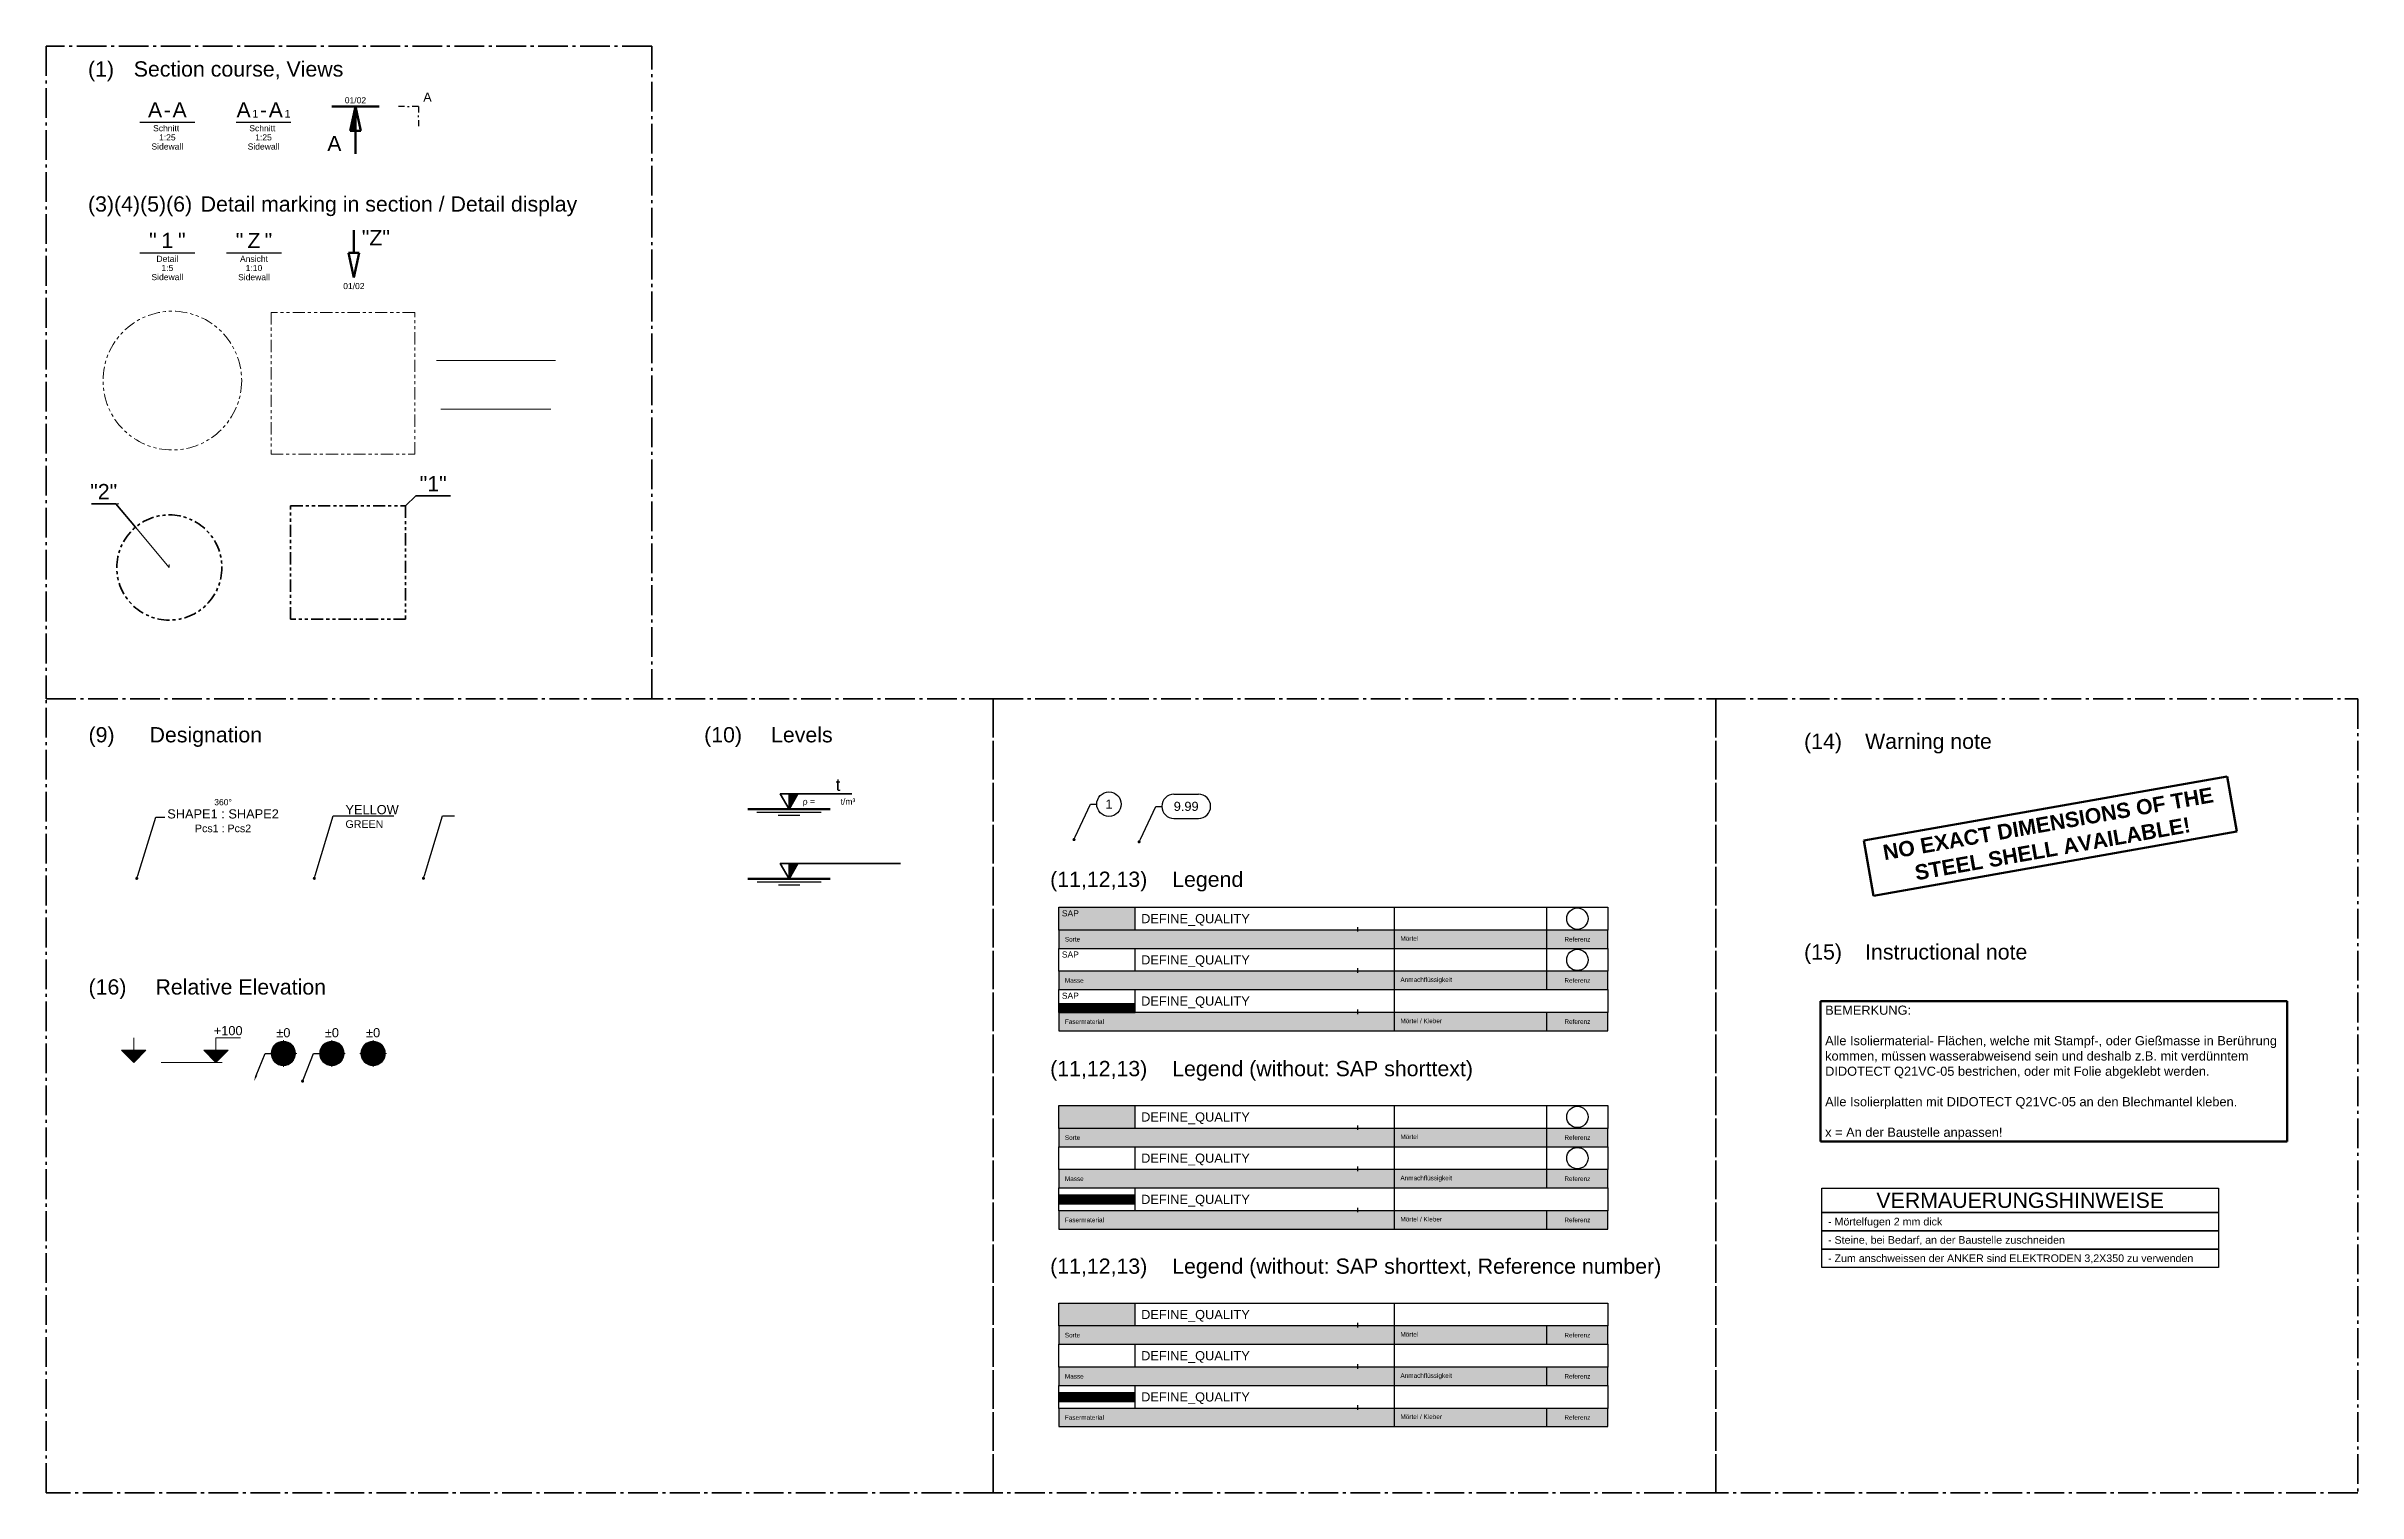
# Paper-space layout 'TEMPLATE' of a CAD drawing. Header units: millimetres. Extents: x 10 to 768, y 361 to 835.
import ezdxf
from ezdxf import colors
from ezdxf.entities.mleader import LeaderData, LeaderLine
from ezdxf.enums import TextEntityAlignment as Align
from ezdxf.math import Vec2, Vec3

# ---------------------------------------------------------------- set-up
doc = ezdxf.new("R2010")
doc.units = ezdxf.units.MM
for name, pattern in [('ACDINTGB', [9, 4, -1, 1, -1, 1, -1]), ('AM_DIN_G_W050', [13.75, 9.75, -1.5, 1, -1.5]), ('Amconstr', [9999, 9999, 0]), ('HIDDEN', [9.525, 6.35, -3.175])]:
    doc.linetypes.add(name, pattern=pattern)
for name, color, linetype, lineweight in [('AM_CL', 1, 'Amconstr', 25), ('CDT_025', 3, 'Continuous', 25), ('CDT_035', 2, 'Continuous', 35), ('CDT_050', 1, 'Continuous', 50), ('CDT_070', 7, 'Continuous', 50), ('CDT_ANNOTATION', 4, 'Continuous', 18), ('CDT_DETAIL_01', 4, 'ACDINTGB', 18), ('CDT_DETAIL_02', 4, 'Amzigzag', 18), ('CDT_DETAIL_03', 2, 'ACDINTGB', 35), ('CDT_LEVEL', 4, 'Continuous', 18), ('CDT_RED_120', 1, 'Continuous', 120), ('CDT_REFERENCE', 3, 'Continuous', 25), ('CDT_WHITE_TEXT', 7, 'Continuous', 70), ('Kontur_025', 3, 'Continuous', 25), ('Mitte_035', 2, 'AM_DIN_G_W050', 35)]:
    doc.layers.add(name, color=color, linetype=linetype, lineweight=lineweight)
for name, color, linetype in [('CDL_LANGUAGE_DE', 3, 'Continuous'), ('CDL_TITLE_BLOCK', 7, 'Continuous'), ('CDL_TITLE_BLOCK_CYAN', 4, 'Continuous'), ('CDL_TITLE_BLOCK_GREEN', 3, 'Continuous'), ('CDL_TITLE_BLOCK_GREY_253', 253, 'Continuous'), ('CDL_TITLE_BLOCK_RED', 1, 'Continuous'), ('CDL_TITLE_BLOCK_YELLOW', 2, 'Continuous')]:
    doc.layers.add(name, color=color, linetype=linetype)
for name, color, linetype, lineweight, true_color in [('CDT_HATCH_BLACK', 7, 'Continuous', 15, 0x000000), ('CDT_HATCH_WHITE', 7, 'Continuous', 15, 0xffffff), ('DEFINE_QUALITY', 7, 'Continuous', 18, 0x31dd76)]:
    doc.layers.add(name, color=color, linetype=linetype, lineweight=lineweight, true_color=true_color)
doc.layers.add('CDT_INVISIBLE', color=5, linetype='Continuous', lineweight=5, plot=False)
doc.styles.add('RHI-CD2012', font='arial.ttf', dxfattribs={"height": 3})
doc.styles.add('RHI_HEADER2017-H1_5', font='arial.ttf', dxfattribs={"height": 1.5})
doc.styles.add('RHI_HEADER2017-H2', font='arial.ttf', dxfattribs={"height": 2})
doc.styles.add('RHI_HEADER2017-H2_5', font='arial.ttf', dxfattribs={"height": 2.5})
doc.styles.add('RHI_HEADER2017-H3', font='arial.ttf', dxfattribs={"height": 3})
doc.styles.add('RHI_HEADER2017-H3_5', font='arial.ttf', dxfattribs={"height": 3.5})
doc.styles.add('RHI_HEADER2017-H4', font='arial.ttf', dxfattribs={"height": 4})
doc.styles.add('RHI_HEADER2017-H5', font='arial.ttf', dxfattribs={"height": 5})
doc.styles.get("Standard").update_dxf_attribs({"font": 'arial.ttf'})
doc.linetypes.add('Amzigzag', pattern='A,0.0001,[135,ltypeshp.shx,S=0.04,R=0,X=0,Y=0],-11', length=11.0001)

psp = doc.layouts.new('TEMPLATE')

# ---------------------------------------------------------------- texts
at = {"layer": 'CDT_DETAIL_03', "linetype": 'Continuous', "style": 'RHI_HEADER2017-H5'}
psp.add_text('"1"', height=5, dxfattribs=at).set_placement((137.17, 687.41), align=Align.BOTTOM_CENTER)
at = {"layer": 'CDT_RED_120', "color": 1, "true_color": 0xff0000, "insert": (667.3, 575.87), "char_height": 5, "width": 115.9786, "attachment_point": 5, "rotation": 10, "style": 'RHI-CD2012', "bg_fill": 16, "box_fill_scale": 1.5, "bg_fill_color": 256, "bg_fill_transparency": 0}
psp.add_mtext('{\\fArial|b1|i0|c0|p34;\\C256;\\c255;NO EXACT DIMENSIONS OF THE STEEL SHELL AVAILABLE!  }', dxfattribs=at)
at = {"layer": 'CDT_WHITE_TEXT', "insert": (593.47, 520.37), "char_height": 3, "attachment_point": 1, "style": 'RHI_HEADER2017-H2_5', "bg_fill": 16, "box_fill_scale": 1.5, "bg_fill_color": 256, "bg_fill_transparency": 0}
psp.add_mtext_dynamic_manual_height_columns('BEMERKUNG:\\P\\PAlle Isoliermaterial- Flächen, welche mit Stampf-, oder Gießmasse in Berührung kommen, müssen wasserabweisend sein und deshalb z.B. mit verdünntem DIDOTECT Q21VC-05 bestrichen, oder mit Folie abgeklebt werden.^J^JAlle Isolierplatten mit DIDOTECT Q21VC-05 an den Blechmantel kleben.^J^Jx = An der Baustelle anpassen!', width=149.9353, gutter_width=12.5, heights=[0], dxfattribs=at)
at = {"layer": 'Mitte_035', "char_height": 5, "attachment_point": 1}
for s, width, gutter_width, heights, insert in [('\\pxi-3,l4,t4;(1)^ISection course, Views', 93.2011, 35, [7.36], (19.01, 829.84)), ('\\pxi-4,l5,t5;(3)(4)(5)(6)^I Detail marking in section / Detail display', 167.8169, 35, [3.42], (19.01, 785.59)), ('\\pxi-4,l4,t4;(9)^IDesignation', 93.2011, 35, [7.36], (24.19, 611.64)), ('\\pxi-3.17599,l3.17599,t4;(10)^I Levels', 93.2011, 35, [7.36], (225.99, 611.64)), ('\\pxi-4,l4,t4;(14)^IWarning note', 93.2011, 35, [7.36], (586.57, 609.51)), ('(11,12,13) ^ILegend ', 242.7861, 0, [6.95], (339.42, 564.27)), ('\\pxi-5,l5,t4;(15)^IInstructional note', 93.2011, 35, [7.36], (586.57, 540.47)), ('\\pxi-5,l5,t4,5,6;(16)^I Relative Elevation', 104.1314, 35, [5.53], (24.19, 528.99)), ('(11,12,13) ^ILegend (without: SAP shorttext)', 242.7861, 0, [6.95], (339.42, 502.23)), ('(11,12,13) ^ILegend (without: SAP shorttext, Reference number)', 242.7861, 0, [6.95], (339.42, 437.48))]:
    psp.add_mtext_dynamic_manual_height_columns(s, width=width, gutter_width=gutter_width, heights=heights, dxfattribs=dict(at, insert=insert))

# ---------------------------------------------------------------- blocks, each defined once
blk = doc.blocks.new('CDT_LEVEL_01_REV00')
at = {"layer": 'CDT_HATCH_BLACK'}
h = blk.add_hatch(color=256, dxfattribs=at)
h.dxf.hatch_style = 1
h.paths.add_polyline_path([(0, 0), (0, 4), (-4, 4)])
at = {"layer": 'CDT_HATCH_WHITE'}
h = blk.add_hatch(color=256, dxfattribs=at)
h.dxf.hatch_style = 1
h.paths.add_polyline_path([(4, 4), (0, 4), (0, 0)])
at = {"layer": 'CDT_LEVEL'}
blk.add_lwpolyline([(0, 0), (-4, 4), (4, 4), (0, 0), (0, 8)], dxfattribs=at)
blk = doc.blocks.new('*U106')
at = {"layer": 'CDT_LEVEL'}
for p, q in [((18, 8), (26, 8)), ((18, 8), (18, 8)), ((0, 0), (20, 0))]:
    blk.add_line(p, q, dxfattribs=at)
blk.add_blockref('CDT_LEVEL_01_REV00', (18, 0), dxfattribs=at)
at = {"layer": 'CDT_LEVEL', "style": 'RHI_HEADER2017-H3'}
blk.add_attdef('NIVEAU', text='', height=3, dxfattribs=at).set_placement((22, 8), align=Align.BOTTOM_CENTER)
blk = doc.blocks.new('CDT_LEVEL_03_REV00')
at = {"layer": 'CDT_HATCH_BLACK', "transparency": 16777216}
h = blk.add_hatch(color=256, dxfattribs=at)
h.dxf.hatch_style = 1
h.paths.add_polyline_path([(-4, 0), (0, 0), (0, 4, 0.414214)])
h.paths.add_polyline_path([(0, -4, 0.414214), (4, 0), (0, 0)])
at = {"layer": 'CDT_HATCH_WHITE', "transparency": 16777216}
h = blk.add_hatch(color=256, dxfattribs=at)
h.dxf.hatch_style = 1
h.paths.add_polyline_path([(0, 0), (-4, 0, 0.414214), (0, -4)])
h.paths.add_polyline_path([(0, 4), (0, 0), (4, 0, 0.414214)])
at = {"layer": 'CDT_LEVEL', "transparency": 16777216}
for p, q in [((-4.4, 0), (4.4, 0)), ((0, -4.4), (0, 4.4))]:
    blk.add_line(p, q, dxfattribs=at)
blk.add_circle((0, 0), 4, dxfattribs=at)
at = {"layer": 'CDT_LEVEL', "transparency": 16777216, "style": 'RHI_HEADER2017-H3'}
blk.add_attdef('NIVEAU', text='', height=3, dxfattribs=at).set_placement((0, 4.4), align=Align.BOTTOM_CENTER)
blk = doc.blocks.new('_Dot')
at = {"color": 0, "linetype": 'ByBlock', "lineweight": -2}
blk.add_line((-0.5, 0), (-1, 0), dxfattribs=at)
at = {"color": 0, "linetype": 'ByBlock', "const_width": 0.5}
blk.add_lwpolyline([(-0.25, 0, 1), (0.25, 0, 1)], format="xyb", close=True, dxfattribs=at)
blk = doc.blocks.new('CDB_Lining_instructions_L01')
at = {"layer": 'AM_CL'}
blk.add_xline((4500, 6.09), (0, -1), dxfattribs=at)
at = {"layer": 'CDL_TITLE_BLOCK_GREEN'}
blk.add_lwpolyline([(0, 8), (130, 8), (130, 0), (0, 0)], close=True, dxfattribs=at)
at = {"layer": 'CDL_LANGUAGE_DE', "style": 'RHI_HEADER2017-H5'}
blk.add_text('VERMAUERUNGSHINWEISE', height=5, rotation=0, dxfattribs=at).set_placement((65, 4), align=Align.MIDDLE_CENTER)
blk = doc.blocks.new('CDB_Lining_instructions_L02')
at = {"layer": 'CDL_TITLE_BLOCK_CYAN'}
blk.add_lwpolyline([(0, 6), (130, 6), (130, 0), (0, 0)], close=True, dxfattribs=at)
at = {"layer": 'CDL_LANGUAGE_DE', "style": 'RHI_HEADER2017-H5'}
blk.add_text('- Mörtelfugen 2 mm dick', height=2.5, rotation=0, dxfattribs=at).set_placement((2, 3), align=Align.MIDDLE_LEFT)
blk = doc.blocks.new('CDB_Lining_instructions_L03')
at = {"layer": 'CDL_TITLE_BLOCK_CYAN'}
blk.add_lwpolyline([(0, 6), (130, 6), (130, 0), (0, 0)], close=True, dxfattribs=at)
at = {"layer": 'CDL_LANGUAGE_DE', "style": 'RHI_HEADER2017-H5'}
blk.add_text('- Steine, bei Bedarf, an der Baustelle zuschneiden', height=2.5, rotation=0, dxfattribs=at).set_placement((2, 3), align=Align.MIDDLE_LEFT)
blk = doc.blocks.new('CDB_Lining_instructions_L04')
at = {"layer": 'CDL_TITLE_BLOCK_CYAN'}
blk.add_lwpolyline([(0, 6), (130, 6), (130, 0), (0, 0)], close=True, dxfattribs=at)
at = {"layer": 'CDL_LANGUAGE_DE', "style": 'RHI_HEADER2017-H5'}
blk.add_text('- Zum anschweissen der ANKER sind ELEKTRODEN 3,2X350 zu verwenden', height=2.5, rotation=0, dxfattribs=at).set_placement((2, 3), align=Align.MIDDLE_LEFT)
blk = doc.blocks.new('*U114')
at = {"layer": 'CDT_DETAIL_03', "linetype": 'Continuous'}
blk.add_line((-25.51, 20.87), (-17.51, 20.87), dxfattribs=at)
blk.add_lwpolyline([(-11.08, 13.21), (-17.51, 20.87)], dxfattribs=at)
at = {"layer": 'CDT_DETAIL_03'}
blk.add_circle((0, 0), 17.24, dxfattribs=at)
at = {"layer": 'CDT_INVISIBLE'}
for p, q in [((-17.51, 20.87), (-16.51, 20.87)), ((0, 0), (-11.08, 13.21))]:
    blk.add_line(p, q, dxfattribs=at)
blk.add_lwpolyline([(0, 0), (0, 1)], dxfattribs=at)
at = {"layer": 'CDT_DETAIL_03', "style": 'RHI_HEADER2017-H5'}
blk.add_attdef('DETAIL', text='', height=5, dxfattribs=at).set_placement((-21.51, 20.87), align=Align.BOTTOM_CENTER)
blk = doc.blocks.new('*U116')
at = {"layer": 'CDT_050'}
blk.add_hatch(color=256, dxfattribs=at).paths.add_polyline_path([(-1.75, -8), (0, -8), (0, 0)])
for p, q in [((-7.75, 0), (7.75, 0)), ((0, 0), (-1.75, -8)), ((1.75, -8), (0, 0)), ((0, 0), (0, -15.5)), ((-1.75, -8), (1.75, -8))]:
    blk.add_line(p, q, dxfattribs=at)
at = {"layer": 'CDT_035', "style": 'RHI_HEADER2017-H2'}
blk.add_attdef('SHEET', text='', height=2, dxfattribs=at).set_placement((0, 3.04), align=Align.TOP_CENTER)
at = {"layer": 'CDT_070'}
for tag, p, height, style in [('MARK', (-9.25, -14.66), 5, 'RHI_HEADER2017-H5'), ('NUMBER', (-3.74, -14.66), 2.5, 'RHI_HEADER2017-H2_5')]:
    blk.add_attdef(tag, p, '', height=height, dxfattribs=dict(at, style=style))
blk = doc.blocks.new('CDT_TITLE_SECTION_01_REV00')
at = {"layer": 'CDL_TITLE_BLOCK_RED', "color": 1}
blk.add_line((-9, 0), (9, 0), dxfattribs=at)
at = {"layer": 'CDL_LANGUAGE_DE', "style": 'RHI_HEADER2017-H2'}
blk.add_text('Schnitt ', height=2, dxfattribs=at).set_placement((0, -1), align=Align.TOP_CENTER)
at = {"layer": 'CDL_TITLE_BLOCK', "style": 'RHI_HEADER2017-H5'}
blk.add_text('-', height=5, dxfattribs=at).set_placement((0, 0.02), align=Align.BOTTOM_CENTER)
blk.add_attdef('MARK1', text='', height=5, dxfattribs=at).set_placement((-1.7, 0.02), align=Align.BOTTOM_RIGHT)
blk.add_attdef('MARK2', text='', height=5, dxfattribs=at).set_placement((1.7, 0.02), align=Align.BOTTOM_LEFT)
at = {"layer": 'CDL_TITLE_BLOCK_GREEN', "style": 'RHI_HEADER2017-H2'}
for tag, p in [('RELATED_SHEET', (0, -8)), ('SCALE', (0, -5))]:
    blk.add_attdef(tag, text='', height=2, dxfattribs=at).set_placement(p, align=Align.MIDDLE_CENTER)
blk = doc.blocks.new('CDT_TITLE_SECTION_02_REV00')
at = {"layer": 'CDL_TITLE_BLOCK_RED', "color": 1}
blk.add_line((-9, 0), (9, 0), dxfattribs=at)
at = {"layer": 'CDL_LANGUAGE_DE', "style": 'RHI_HEADER2017-H2'}
blk.add_text('Schnitt ', height=2, dxfattribs=at).set_placement((0, -1), align=Align.TOP_CENTER)
at = {"layer": 'CDL_TITLE_BLOCK', "style": 'RHI_HEADER2017-H5'}
blk.add_text('-', height=5, dxfattribs=at).set_placement((0, 0.02), align=Align.BOTTOM_CENTER)
at = {"layer": 'CDL_TITLE_BLOCK'}
for tag, height, style, p in [('MARK1', 5, 'RHI_HEADER2017-H5', (-4.2, 0.02)), ('NR1', 2.5, 'RHI_HEADER2017-H3_5', (-1.7, 0.76))]:
    blk.add_attdef(tag, text='', height=height, dxfattribs=dict(at, style=style)).set_placement(p, align=Align.BOTTOM_RIGHT)
for tag, height, style, p in [('MARK2', 5, 'RHI_HEADER2017-H5', (1.7, 0.02)), ('NR2', 2.5, 'RHI_HEADER2017-H3_5', (6.92, 0.76))]:
    blk.add_attdef(tag, text='', height=height, dxfattribs=dict(at, style=style)).set_placement(p, align=Align.BOTTOM_LEFT)
at = {"layer": 'CDL_TITLE_BLOCK_GREEN', "style": 'RHI_HEADER2017-H2'}
for tag, p in [('SHEET', (0, -8)), ('SCALE', (0, -5))]:
    blk.add_attdef(tag, text='', height=2, dxfattribs=at).set_placement(p, align=Align.MIDDLE_CENTER)
blk = doc.blocks.new('CDT_TITLE_DETAIL_REV00')
at = {"layer": 'CDL_TITLE_BLOCK_RED', "color": 1}
blk.add_line((-9, 0), (9, 0), dxfattribs=at)
at = {"layer": 'CDL_LANGUAGE_DE', "style": 'RHI_HEADER2017-H2'}
blk.add_text('Detail', height=2, dxfattribs=at).set_placement((0, -1), align=Align.TOP_CENTER)
at = {"layer": 'CDL_TITLE_BLOCK', "style": 'RHI_HEADER2017-H5'}
blk.add_text('"', height=5, dxfattribs=at).set_placement((-3.5, 0.02), align=Align.BOTTOM_RIGHT)
at = {"layer": 'CDL_TITLE_BLOCK', "style": 'RHI_HEADER2017-H5', "text_generation_flag": 2}
blk.add_text('"', height=5, dxfattribs=at).set_placement((3.5, 0.02), align=Align.BOTTOM_RIGHT)
at = {"layer": 'CDL_TITLE_BLOCK', "style": 'RHI_HEADER2017-H5'}
blk.add_attdef('DETAIL', text='', height=5, dxfattribs=at).set_placement((0, 0.02), align=Align.BOTTOM_CENTER)
at = {"layer": 'CDL_TITLE_BLOCK_GREEN', "style": 'RHI_HEADER2017-H2'}
for tag, p in [('COMMENT', (0, -8)), ('SCALE', (0, -5))]:
    blk.add_attdef(tag, text='', height=2, dxfattribs=at).set_placement(p, align=Align.MIDDLE_CENTER)
blk = doc.blocks.new('CDT_TITLE_VIEW_REV00')
at = {"layer": 'CDL_TITLE_BLOCK_RED', "color": 1}
blk.add_line((-9, 0), (9, 0), dxfattribs=at)
at = {"layer": 'CDL_LANGUAGE_DE', "style": 'RHI_HEADER2017-H2'}
blk.add_text('Ansicht', height=2, dxfattribs=at).set_placement((0, -1), align=Align.TOP_CENTER)
at = {"layer": 'CDL_TITLE_BLOCK', "style": 'RHI_HEADER2017-H5'}
blk.add_text('"', height=5, dxfattribs=at).set_placement((-3.5, 0.02), align=Align.BOTTOM_RIGHT)
at = {"layer": 'CDL_TITLE_BLOCK', "style": 'RHI_HEADER2017-H5', "text_generation_flag": 2}
blk.add_text('"', height=5, dxfattribs=at).set_placement((3.5, 0.02), align=Align.BOTTOM_RIGHT)
at = {"layer": 'CDL_TITLE_BLOCK', "style": 'RHI_HEADER2017-H5'}
blk.add_attdef('VIEW', text='', height=5, dxfattribs=at).set_placement((0, 0.02), align=Align.BOTTOM_CENTER)
at = {"layer": 'CDL_TITLE_BLOCK_GREEN', "style": 'RHI_HEADER2017-H2'}
for tag, p in [('COMMENT', (0, -8)), ('SCALE', (0, -5))]:
    blk.add_attdef(tag, text='', height=2, dxfattribs=at).set_placement(p, align=Align.MIDDLE_CENTER)
blk = doc.blocks.new('*U122')
at = {"layer": 'CDL_TITLE_BLOCK_RED'}
for p, q in [((0, 0), (-2, 0)), ((0, 0), (0, -2)), ((-4.5, 0), (-6.5, 0)), ((-3.5, 0), (-3, 0)), ((0, -3.5), (0, -3)), ((0, -4.5), (0, -6.5))]:
    blk.add_line(p, q, dxfattribs=at)
at = {"layer": 'CDL_TITLE_BLOCK'}
for tag, p, height, style in [('MARK', (1.6, 1.53), 3, 'RHI_HEADER2017-H3'), ('NUMBER', (4.89, 1.5), 1.5, 'RHI_HEADER2017-H1_5')]:
    blk.add_attdef(tag, p, '', height=height, dxfattribs=dict(at, style=style))
blk = doc.blocks.new('*U124')
at = {"layer": 'CDT_050'}
for p, q in [((0, 8), (0, 15.5)), ((1.75, 8), (-1.75, 8)), ((-1.75, 8), (0, 0)), ((0, 0), (1.75, 8))]:
    blk.add_line(p, q, dxfattribs=at)
at = {"layer": 'CDT_035', "style": 'RHI_HEADER2017-H2'}
blk.add_attdef('SHEET', text='', height=2, dxfattribs=at).set_placement((0, -1.85), align=Align.TOP_CENTER)
at = {"layer": 'CDT_070', "style": 'RHI_HEADER2017-H5'}
blk.add_attdef('MARK', (2.6, 10.52), '', height=5, dxfattribs=at)
blk = doc.blocks.new('*U131')
at = {"layer": 'CDT_035', "linetype": 'Continuous'}
blk.add_hatch(color=256, dxfattribs=at).paths.add_polyline_path([(0, 0), (2.89, 5), (0, 5)])
at = {"layer": 'CDT_025'}
for points in [[(-10.5, -1), (10.5, -1)], [(-3.5, -2), (3.5, -2)]]:
    blk.add_lwpolyline(points, dxfattribs=at)
at = {"layer": 'CDT_035', "linetype": 'Continuous'}
for points in [[(20.6, 5), (-2.89, 5), (0, 0), (0, 5)], [(0, 0), (2.89, 5), (0, 5), (0, 0)]]:
    blk.add_lwpolyline(points, dxfattribs=at)
at = {"layer": 'CDT_050'}
blk.add_lwpolyline([(-13.5, 0), (13.5, 0)], dxfattribs=at)
at = {"layer": 'CDT_035', "style": 'RHI_HEADER2017-H2'}
for s, p in [('ρ =', (4.5, 1.5)), ('t/m³', (16.92, 1.5))]:
    blk.add_text(s, height=2, dxfattribs=at).set_placement(p)
blk.add_attdef('DENSITY', text='', height=2, dxfattribs=at).set_placement((15.92, 1.5), align=Align.RIGHT)
at = {"layer": 'CDT_050', "style": 'RHI_HEADER2017-H4'}
blk.add_text('t', height=4, dxfattribs=at).set_placement((15.31, 6))
blk.add_attdef('WEIGHT', text='', height=4, dxfattribs=at).set_placement((14.31, 6), align=Align.RIGHT)
blk = doc.blocks.new('*U132')
at = {"layer": 'CDT_035', "linetype": 'Continuous'}
blk.add_hatch(color=256, dxfattribs=at).paths.add_polyline_path([(0, 0), (2.89, 5), (0, 5)])
at = {"layer": 'CDT_025'}
for points in [[(-10.5, -1), (10.5, -1)], [(-3.5, -2), (3.5, -2)]]:
    blk.add_lwpolyline(points, dxfattribs=at)
at = {"layer": 'CDT_035', "linetype": 'Continuous'}
for points in [[(36.53, 5), (-2.89, 5), (0, 0), (0, 5)], [(0, 0), (2.89, 5), (0, 5), (0, 0)]]:
    blk.add_lwpolyline(points, dxfattribs=at)
at = {"layer": 'CDT_050'}
blk.add_lwpolyline([(-13.5, 0), (13.5, 0)], dxfattribs=at)
at = {"layer": 'CDT_025', "style": 'RHI_HEADER2017-H4'}
blk.add_attdef('LEVEL_DESCRIPTION', (3.13, 6.13), '', height=4, dxfattribs=at)
blk = doc.blocks.new('_TagCircle')
at = {"color": 0, "linetype": 'ByBlock', "lineweight": -2, "transparency": 16777216}
blk.add_circle((0, 0), 4, dxfattribs=at)
at = {"color": 0, "transparency": 16777216, "style": 'RHI_HEADER2017-H2'}
blk.add_attdef('BEZEICHNUNGSNUMMER', text='', height=3, dxfattribs=at).set_placement((0, -1.5), align=Align.CENTER)
blk = doc.blocks.new('_TagSlot')
at = {"color": 0, "linetype": 'ByBlock', "lineweight": -2, "transparency": 16777216}
for p, q in [((-4, 4), (4, 4)), ((-4, -4), (4, -4))]:
    blk.add_line(p, q, dxfattribs=at)
for centre, start, end in [((-4, 0), 90, 270), ((4, 0), 270, 90)]:
    blk.add_arc(centre, 4, start, end, dxfattribs=at)
at = {"color": 0, "transparency": 16777216}
blk.add_attdef('BEZEICHNUNGSNUMMER', text='', height=3, dxfattribs=at).set_placement((0, -1.5), align=Align.CENTER)
blk = doc.blocks.new('*U136')
at = {"layer": 'CDL_TITLE_BLOCK_GREY_253', "true_color": 0x999999}
h = blk.add_hatch(color=253, dxfattribs=at)
h.dxf.hatch_style = 1
h.paths.add_polyline_path([(180, 0), (180, 6), (0, 6), (0, 0)])
at = {"layer": 'CDL_TITLE_BLOCK_YELLOW', "color": 2}
for p, q in [((180, 6), (0, 6)), ((0, 6), (0, 0)), ((0, 0), (180, 0)), ((110, 0), (110, 6)), ((160, 0), (160, 6)), ((180, 0), (180, 6))]:
    blk.add_line(p, q, dxfattribs=at)
at = {"layer": 'CDL_TITLE_BLOCK_YELLOW', "color": 3}
blk.add_line((0, 0), (180, 0), dxfattribs=at)
at = {"layer": 'CDL_LANGUAGE_DE', "style": 'RHI-CD2012'}
for s, p in [('Fasermaterial', (2, 3)), ('Mörtel / Kleber', (112, 3.25))]:
    blk.add_text(s, height=1.5, dxfattribs=at).set_placement(p, align=Align.MIDDLE_LEFT)
blk.add_text('Referenz', height=1.5, dxfattribs=at).set_placement((170, 3), align=Align.MIDDLE_CENTER)
blk = doc.blocks.new('*U139')
at = {"color": 0, "linetype": 'HIDDEN', "ltscale": 0.5, "const_width": 3}
blk.add_lwpolyline([(0, 3.75), (25, 3.75)], dxfattribs=at)
at = {"layer": 'CDL_TITLE_BLOCK_CYAN'}
blk.add_line((98, -0.5), (98, 1), dxfattribs=at)
at = {"layer": 'CDL_TITLE_BLOCK_GREEN'}
for p, q in [((25, 0), (25, 7.5)), ((110, 0), (110, 7.5))]:
    blk.add_line(p, q, dxfattribs=at)
blk.add_lwpolyline([(0, 7.5), (180, 7.5), (180, 0), (0, 0)], close=True, dxfattribs=at)
for points in [[(0, 5.25), (25, 5.25)], [(0, 2.25), (25, 2.25)]]:
    blk.add_lwpolyline(points, dxfattribs=at)
at = {"layer": 'CDL_TITLE_BLOCK', "style": 'RHI_HEADER2017-H3'}
for tag, p in [('BRAND', (27, 3.75)), ('MORTAR_MIXLIQUID_GLUE', (112, 3.75))]:
    blk.add_attdef(tag, text='', height=3, dxfattribs=at).set_placement(p, align=Align.MIDDLE_LEFT)
at = {"layer": 'CDL_TITLE_BLOCK', "style": 'RHI_HEADER2017-H4'}
blk.add_attdef('BST', text='', height=4, dxfattribs=at).set_placement((104, 3.75), align=Align.MIDDLE_CENTER)
blk = doc.blocks.new('*U134')
at = {"layer": 'CDL_TITLE_BLOCK_GREY_253', "true_color": 0x999999}
h = blk.add_hatch(color=253, dxfattribs=at)
h.dxf.hatch_style = 1
h.paths.add_polyline_path([(180, 0), (180, 6), (0, 6), (0, 0)])
at = {"layer": 'CDL_TITLE_BLOCK_YELLOW', "color": 2}
for p, q in [((180, 6), (0, 6)), ((0, 6), (0, 0)), ((0, 0), (180, 0)), ((110, 0), (110, 6)), ((160, 0), (160, 6)), ((180, 0), (180, 6))]:
    blk.add_line(p, q, dxfattribs=at)
at = {"layer": 'CDL_TITLE_BLOCK_YELLOW', "color": 3}
blk.add_line((0, 0), (180, 0), dxfattribs=at)
at = {"layer": 'CDL_LANGUAGE_DE', "style": 'RHI-CD2012'}
for s, p in [('Sorte', (2, 3)), ('Mörtel', (112, 3.25))]:
    blk.add_text(s, height=1.5, dxfattribs=at).set_placement(p, align=Align.MIDDLE_LEFT)
blk.add_text('Referenz', height=1.5, dxfattribs=at).set_placement((170, 3), align=Align.MIDDLE_CENTER)
blk = doc.blocks.new('*U135')
at = {"layer": 'CDL_TITLE_BLOCK_GREY_253', "true_color": 0x999999}
h = blk.add_hatch(color=253, dxfattribs=at)
h.dxf.hatch_style = 1
h.paths.add_polyline_path([(180, 0), (180, 6), (0, 6), (0, 0)])
at = {"layer": 'CDL_TITLE_BLOCK_YELLOW', "color": 2}
for p, q in [((180, 6), (0, 6)), ((0, 6), (0, 0)), ((0, 0), (180, 0)), ((110, 0), (110, 6)), ((160, 0), (160, 6)), ((180, 0), (180, 6))]:
    blk.add_line(p, q, dxfattribs=at)
at = {"layer": 'CDL_TITLE_BLOCK_YELLOW', "color": 3}
blk.add_line((0, 0), (180, 0), dxfattribs=at)
at = {"layer": 'CDL_LANGUAGE_DE', "style": 'RHI-CD2012'}
for s, p in [('Masse', (2, 3)), ('Anmachflüssigkeit', (112, 3.25))]:
    blk.add_text(s, height=1.5, dxfattribs=at).set_placement(p, align=Align.MIDDLE_LEFT)
blk.add_text('Referenz', height=1.5, dxfattribs=at).set_placement((170, 3), align=Align.MIDDLE_CENTER)
blk = doc.blocks.new('*U140')
at = {"layer": 'CDL_TITLE_BLOCK_CYAN'}
blk.add_line((98, -0.5), (98, 1), dxfattribs=at)
at = {"layer": 'CDL_TITLE_BLOCK_GREEN'}
for p, q in [((25, 0), (25, 7.5)), ((110, 0), (110, 7.5))]:
    blk.add_line(p, q, dxfattribs=at)
blk.add_lwpolyline([(0, 7.5), (180, 7.5), (180, 0), (0, 0)], close=True, dxfattribs=at)
at = {"layer": 'CDL_TITLE_BLOCK', "style": 'RHI_HEADER2017-H3'}
for tag, p in [('BRAND', (27, 3.75)), ('MORTAR_MIXLIQUID_GLUE', (112, 3.75))]:
    blk.add_attdef(tag, text='', height=3, dxfattribs=at).set_placement(p, align=Align.MIDDLE_LEFT)
at = {"layer": 'CDL_TITLE_BLOCK', "style": 'RHI_HEADER2017-H4'}
blk.add_attdef('BST', text='', height=4, dxfattribs=at).set_placement((104, 3.75), align=Align.MIDDLE_CENTER)
blk = doc.blocks.new('*U138')
h = blk.add_hatch(color=0)
h.dxf.hatch_style = 1
h.paths.add_polyline_path([(25, 7.5), (0, 7.5), (0, 0), (25, 0)])
at = {"layer": 'CDL_TITLE_BLOCK_CYAN'}
blk.add_line((98, -0.5), (98, 1), dxfattribs=at)
at = {"layer": 'CDL_TITLE_BLOCK_GREEN'}
for p, q in [((25, 0), (25, 7.5)), ((110, 0), (110, 7.5))]:
    blk.add_line(p, q, dxfattribs=at)
blk.add_lwpolyline([(0, 7.5), (180, 7.5), (180, 0), (0, 0)], close=True, dxfattribs=at)
at = {"layer": 'CDL_TITLE_BLOCK', "style": 'RHI_HEADER2017-H3'}
for tag, p in [('BRAND', (27, 3.75)), ('MORTAR_MIXLIQUID_GLUE', (112, 3.75))]:
    blk.add_attdef(tag, text='', height=3, dxfattribs=at).set_placement(p, align=Align.MIDDLE_LEFT)
at = {"layer": 'CDL_TITLE_BLOCK', "style": 'RHI_HEADER2017-H4'}
blk.add_attdef('BST', text='', height=4, dxfattribs=at).set_placement((104, 3.75), align=Align.MIDDLE_CENTER)
blk = doc.blocks.new('*U141')
at = {"color": 0, "linetype": 'HIDDEN', "ltscale": 0.5, "const_width": 3}
blk.add_lwpolyline([(0, 1.5), (25, 1.5)], dxfattribs=at)
at = {"layer": 'CDL_TITLE_BLOCK_CYAN'}
blk.add_line((98, -0.5), (98, 1), dxfattribs=at)
at = {"layer": 'CDL_TITLE_BLOCK_GREEN'}
for p, q in [((25, 0), (25, 7.5)), ((110, 0), (110, 7.5))]:
    blk.add_line(p, q, dxfattribs=at)
blk.add_lwpolyline([(0, 7.5), (180, 7.5), (180, 0), (0, 0)], close=True, dxfattribs=at)
for points in [[(0, 3), (25, 3)], [(0, 0), (25, 0)]]:
    blk.add_lwpolyline(points, dxfattribs=at)
at = {"layer": 'CDL_TITLE_BLOCK', "style": 'RHI_HEADER2017-H3'}
for tag, p in [('BRAND', (27, 3.75)), ('MORTAR_MIXLIQUID_GLUE', (112, 3.75))]:
    blk.add_attdef(tag, text='', height=3, dxfattribs=at).set_placement(p, align=Align.MIDDLE_LEFT)
at = {"layer": 'CDL_TITLE_BLOCK', "style": 'RHI_HEADER2017-H4'}
blk.add_attdef('BST', text='', height=4, dxfattribs=at).set_placement((104, 3.75), align=Align.MIDDLE_CENTER)
at = {"layer": 'CDL_TITLE_BLOCK_GREEN', "style": 'RHI_HEADER2017-H2'}
blk.add_attdef('SAP', text='', height=2, dxfattribs=at).set_placement((1, 6.5), align=Align.TOP_LEFT)
blk = doc.blocks.new('*U143')
at = {"layer": 'CDL_TITLE_BLOCK_CYAN'}
blk.add_line((98, -0.5), (98, 1), dxfattribs=at)
at = {"layer": 'CDL_TITLE_BLOCK_GREEN'}
for p, q in [((25, 0), (25, 7.5)), ((110, 0), (110, 7.5)), ((160, 0), (160, 7.5))]:
    blk.add_line(p, q, dxfattribs=at)
blk.add_lwpolyline([(0, 7.5), (180, 7.5), (180, 0), (0, 0)], close=True, dxfattribs=at)
blk.add_circle((170, 3.75), 3.5, dxfattribs=at)
at = {"layer": 'CDL_TITLE_BLOCK', "style": 'RHI_HEADER2017-H3'}
for tag, p in [('BRAND', (27, 3.75)), ('MORTAR_MIXLIQUID_GLUE', (112, 3.75))]:
    blk.add_attdef(tag, text='', height=3, dxfattribs=at).set_placement(p, align=Align.MIDDLE_LEFT)
at = {"layer": 'CDL_TITLE_BLOCK'}
for tag, height, style, p in [('BST', 4, 'RHI_HEADER2017-H4', (104, 3.75)), ('REF', 2.5, 'RHI_HEADER2017-H2_5', (170, 3.75))]:
    blk.add_attdef(tag, text='', height=height, dxfattribs=dict(at, style=style)).set_placement(p, align=Align.MIDDLE_CENTER)
at = {"layer": 'CDL_TITLE_BLOCK_GREEN', "style": 'RHI_HEADER2017-H2'}
blk.add_attdef('SAP', text='', height=2, dxfattribs=at).set_placement((1, 6.5), align=Align.TOP_LEFT)
blk = doc.blocks.new('*U145')
h = blk.add_hatch(color=0)
h.dxf.hatch_style = 1
h.paths.add_polyline_path([(25, 7.5), (0, 7.5), (0, 0), (25, 0)])
at = {"layer": 'CDL_TITLE_BLOCK_CYAN'}
blk.add_line((98, -0.5), (98, 1), dxfattribs=at)
at = {"layer": 'CDL_TITLE_BLOCK_GREEN'}
for p, q in [((25, 0), (25, 7.5)), ((110, 0), (110, 7.5)), ((160, 0), (160, 7.5))]:
    blk.add_line(p, q, dxfattribs=at)
blk.add_lwpolyline([(0, 7.5), (180, 7.5), (180, 0), (0, 0)], close=True, dxfattribs=at)
blk.add_circle((170, 3.75), 3.5, dxfattribs=at)
at = {"layer": 'CDL_TITLE_BLOCK', "style": 'RHI_HEADER2017-H3'}
for tag, p in [('BRAND', (27, 3.75)), ('MORTAR_MIXLIQUID_GLUE', (112, 3.75))]:
    blk.add_attdef(tag, text='', height=3, dxfattribs=at).set_placement(p, align=Align.MIDDLE_LEFT)
at = {"layer": 'CDL_TITLE_BLOCK'}
for tag, height, style, p in [('BST', 4, 'RHI_HEADER2017-H4', (104, 3.75)), ('REF', 2.5, 'RHI_HEADER2017-H2_5', (170, 3.75))]:
    blk.add_attdef(tag, text='', height=height, dxfattribs=dict(at, style=style)).set_placement(p, align=Align.MIDDLE_CENTER)
at = {"layer": 'CDL_TITLE_BLOCK_GREEN', "style": 'RHI_HEADER2017-H2'}
blk.add_attdef('SAP', text='', height=2, dxfattribs=at).set_placement((1, 6.5), align=Align.TOP_LEFT)
blk = doc.blocks.new('*U144')
h = blk.add_hatch(color=0)
h.dxf.hatch_style = 1
h.paths.add_polyline_path([(25, 7.5), (0, 7.5), (0, 0), (25, 0)])
at = {"layer": 'CDL_TITLE_BLOCK_CYAN'}
blk.add_line((98, -0.5), (98, 1), dxfattribs=at)
at = {"layer": 'CDL_TITLE_BLOCK_GREEN'}
for p, q in [((25, 0), (25, 7.5)), ((110, 0), (110, 7.5)), ((160, 0), (160, 7.5))]:
    blk.add_line(p, q, dxfattribs=at)
blk.add_lwpolyline([(0, 7.5), (180, 7.5), (180, 0), (0, 0)], close=True, dxfattribs=at)
blk.add_circle((170, 3.75), 3.5, dxfattribs=at)
at = {"layer": 'CDL_TITLE_BLOCK', "style": 'RHI_HEADER2017-H3'}
for tag, p in [('BRAND', (27, 3.75)), ('MORTAR_MIXLIQUID_GLUE', (112, 3.75))]:
    blk.add_attdef(tag, text='', height=3, dxfattribs=at).set_placement(p, align=Align.MIDDLE_LEFT)
at = {"layer": 'CDL_TITLE_BLOCK'}
for tag, height, style, p in [('BST', 4, 'RHI_HEADER2017-H4', (104, 3.75)), ('REF', 2.5, 'RHI_HEADER2017-H2_5', (170, 3.75))]:
    blk.add_attdef(tag, text='', height=height, dxfattribs=dict(at, style=style)).set_placement(p, align=Align.MIDDLE_CENTER)
blk = doc.blocks.new('*U142')
at = {"layer": 'CDL_TITLE_BLOCK_CYAN'}
blk.add_line((98, -0.5), (98, 1), dxfattribs=at)
at = {"layer": 'CDL_TITLE_BLOCK_GREEN'}
for p, q in [((25, 0), (25, 7.5)), ((110, 0), (110, 7.5)), ((160, 0), (160, 7.5))]:
    blk.add_line(p, q, dxfattribs=at)
blk.add_lwpolyline([(0, 7.5), (180, 7.5), (180, 0), (0, 0)], close=True, dxfattribs=at)
blk.add_circle((170, 3.75), 3.5, dxfattribs=at)
at = {"layer": 'CDL_TITLE_BLOCK', "style": 'RHI_HEADER2017-H3'}
for tag, p in [('BRAND', (27, 3.75)), ('MORTAR_MIXLIQUID_GLUE', (112, 3.75))]:
    blk.add_attdef(tag, text='', height=3, dxfattribs=at).set_placement(p, align=Align.MIDDLE_LEFT)
at = {"layer": 'CDL_TITLE_BLOCK'}
for tag, height, style, p in [('BST', 4, 'RHI_HEADER2017-H4', (104, 3.75)), ('REF', 2.5, 'RHI_HEADER2017-H2_5', (170, 3.75))]:
    blk.add_attdef(tag, text='', height=height, dxfattribs=dict(at, style=style)).set_placement(p, align=Align.MIDDLE_CENTER)

# ---------------------------------------------------------------- linework, layer by layer
at = {"layer": 'CDT_DETAIL_01'}
psp.add_lwpolyline([(84.01, 701.04), (131.11, 701.04), (131.11, 747.56), (84.01, 747.56)], close=True, dxfattribs=at)
psp.add_circle((51.66, 725.21), 22.73, dxfattribs=at)
at = {"layer": 'CDT_DETAIL_02'}
for p, q in [((138.23, 731.79), (177.23, 731.79)), ((139.73, 715.82), (175.73, 715.82))]:
    psp.add_line(p, q, dxfattribs=at)
at = {"layer": 'CDT_DETAIL_03'}
psp.add_lwpolyline([(90.44, 684.18), (128.13, 684.18), (128.13, 646.97), (90.44, 646.97)], close=True, dxfattribs=at)
at = {"layer": 'CDT_DETAIL_03', "linetype": 'Continuous'}
psp.add_lwpolyline([(128.13, 684.18), (131.49, 687.41), (142.85, 687.41)], dxfattribs=at)
at = {"layer": 'Mitte_035'}
for points in [[(10.32, 620.87), (208.86, 620.87), (208.86, 834.79), (10.32, 834.79)], [(10.32, 620.87), (320.79, 620.87), (320.79, 360.71), (10.32, 360.71)], [(320.79, 620.87), (557.63, 620.87), (557.63, 360.71), (320.79, 360.71)], [(557.63, 620.87), (768.07, 620.87), (768.07, 360.71), (557.63, 360.71)]]:
    psp.add_lwpolyline(points, close=True, dxfattribs=at)

# ---------------------------------------------------------------- block references
for name, p in [('CDB_Lining_instructions_L01', (592.42, 452.57)), ('CDB_Lining_instructions_L02', (592.42, 446.57)), ('CDB_Lining_instructions_L03', (592.42, 440.57)), ('CDB_Lining_instructions_L04', (592.42, 434.57))]:
    psp.add_blockref(name, p)
ref = psp.add_blockref('*U122', (132.3, 815.08))
ref.add_attrib('MARK', 'A', (133.9, 816.6), dxfattribs={"layer": 'CDL_TITLE_BLOCK', "height": 3, "style": 'RHI_HEADER2017-H3'})
for name, p, values in [('CDT_TITLE_SECTION_01_REV00', (50.02, 809.92), {'MARK1': 'A', 'MARK2': 'A', 'SCALE': '1:25', 'RELATED_SHEET': 'Sidewall'}), ('CDT_TITLE_SECTION_02_REV00', (81.55, 809.92), {'MARK1': 'A', 'NR1': '1', 'MARK2': 'A', 'NR2': '1', 'SCALE': '1:25', 'SHEET': 'Sidewall'}), ('CDT_TITLE_DETAIL_REV00', (50.02, 767.12), {'DETAIL': '1', 'SCALE': '1:5', 'COMMENT': 'Sidewall'}), ('CDT_TITLE_VIEW_REV00', (78.42, 767.1), {'VIEW': 'Z', 'SCALE': '1:10', 'COMMENT': 'Sidewall'}), ('*U124', (111.17, 759.03), {'MARK': '"Z"', 'SHEET': '01/02'})]:
    psp.add_blockref(name, p).add_auto_attribs(values)
ref = psp.add_blockref('*U116', (111.69, 815.06))
ref.add_attrib('MARK', 'A', (102.44, 800.4), dxfattribs={"layer": 'CDT_070', "height": 5, "style": 'RHI_HEADER2017-H5'})
ref.add_attrib('SHEET', '01/02', dxfattribs={"layer": 'CDT_035', "height": 2, "style": 'RHI_HEADER2017-H2'}).set_placement((111.69, 818.09), align=Align.TOP_CENTER)
at = {"layer": 'CDL_TITLE_BLOCK'}
for name, p in [('*U134', (342.25, 539.11)), ('*U135', (342.25, 525.61)), ('*U136', (342.25, 512.11)), ('*U134', (342.25, 474.12)), ('*U135', (342.25, 460.62)), ('*U136', (342.25, 447.12)), ('*U134', (342.25, 409.37)), ('*U135', (342.25, 395.87)), ('*U136', (342.25, 382.37))]:
    psp.add_blockref(name, p, dxfattribs=at)
at = {"layer": 'CDT_DETAIL_03'}
psp.add_blockref('*U114', (50.67, 663.95), dxfattribs=at).add_auto_attribs({'DETAIL': '"2"'})
at = {"layer": 'CDT_LEVEL'}
for name, p in [('*U131', (253.81, 584.75)), ('CDT_LEVEL_01_REV00', (39, 501.76))]:
    psp.add_blockref(name, p, dxfattribs=at)
for name, p, values in [('*U106', (47.96, 501.76), {'NIVEAU': '+100'}), ('CDT_LEVEL_03_REV00', (117.48, 504.69), {'NIVEAU': '%%p0'})]:
    psp.add_blockref(name, p, dxfattribs=at).add_auto_attribs(values)
at = {"layer": 'DEFINE_QUALITY'}
for name, p, values in [('*U145', (342.25, 545.11), {'SAP': 'SAP', 'BRAND': 'DEFINE_QUALITY'}), ('*U143', (342.25, 531.61), {'SAP': 'SAP', 'BRAND': 'DEFINE_QUALITY'}), ('*U141', (342.25, 518.11), {'SAP': 'SAP', 'BRAND': 'DEFINE_QUALITY'}), ('*U144', (342.25, 480.12), {'BRAND': 'DEFINE_QUALITY'}), ('*U142', (342.25, 466.62), {'BRAND': 'DEFINE_QUALITY'}), ('*U139', (342.25, 453.12), {'BRAND': 'DEFINE_QUALITY'}), ('*U138', (342.25, 415.37), {'BRAND': 'DEFINE_QUALITY'}), ('*U140', (342.25, 401.87), {'BRAND': 'DEFINE_QUALITY'}), ('*U139', (342.25, 388.37), {'BRAND': 'DEFINE_QUALITY'})]:
    psp.add_blockref(name, p, dxfattribs=at).add_auto_attribs(values)
at = {"layer": 'Kontur_025'}
psp.add_blockref('*U132', (253.84, 561.93), dxfattribs=at)

psp.set_redraw_order([(e.dxf.handle, doc.entitydb.next_handle()) for e in psp.query("TEXT MTEXT ATTDEF DIMENSION ARC_DIMENSION")])  # texts and dimensions are drawn at this point

# ---------------------------------------------------------------- leaders
at = {"layer": 'CDT_ANNOTATION'}
ml = psp.add_multileader_mtext('Standard', dxfattribs=at)
ml.set_content('\\pxsm1,qc;{\\H0.8x;\\C3;360°\\H0.83334x;\\P\\H1.79999x;\\C2;SHAPE1 : SHAPE2\\P}Pcs1 : Pcs2', color=2)
ml.set_leader_properties(color=256, linetype='ByLayer')
ml.set_arrow_properties(name='DOT')
ml.build(insert=Vec2(0, 0))
ml.multileader.update_dxf_attribs({"text_left_attachment_type": 2, "text_right_attachment_type": 2, "dogleg_length": 3, "arrow_head_size": 1})
ctx = ml.context
ctx.base_point, ctx.char_height, ctx.arrow_head_size, ctx.landing_gap_size, ctx.plane_origin = Vec3(49.2, 582.16), 2.5, 1, 1, Vec3(33.35, 559.07)
ctx.left_attachment, ctx.right_attachment, ctx.text_align_type = 2, 2, 1
notes = []
notes.append((ctx, [(0, (1, 1, 0), (46.2, 582.16), (1, 0), 3, [(0, [(40, 562.06)], 0, [])])]))
ctx.mtext.insert, ctx.mtext.alignment, ctx.mtext.flow_direction = Vec3(68.28, 588.03), 2, 5
ml = psp.add_multileader_mtext('Standard', dxfattribs=at)
ml.set_content('YELLOW\\P\\pxql;{\\H0.83333x;\\C3;GREEN}', color=2)
ml.set_leader_properties(color=256)
ml.set_arrow_properties(name='DOT')
ml.build(insert=Vec2(0, 0))
ml.multileader.update_dxf_attribs({"text_left_attachment_type": 6, "text_right_attachment_type": 6, "dogleg_length": 2, "arrow_head_size": 1})
ctx = ml.context
ctx.base_point, ctx.char_height, ctx.arrow_head_size, ctx.plane_origin = Vec3(106.41, 582.6), 3, 1, Vec3(101.04, 572.23)
ctx.left_attachment, ctx.right_attachment = 6, 6
notes.append((ctx, [(0, (1, 1, 0), (104.41, 582.6), (1, 0), 2, [(0, [(98.19, 562.08)], 0, [])])]))
ctx.mtext.insert, ctx.mtext.flow_direction = Vec3(108.41, 586.1), 5
at = {"layer": 'CDT_LEVEL'}
ml = psp.add_multileader_block('Standard', dxfattribs=at)
ml.set_content('CDT_LEVEL_03_REV00', color=256)
ml.set_attribute('NIVEAU', '%%p0', width=0)
ml.set_leader_properties(color=4)
ml.build(insert=Vec2(0, 0))
ml.multileader.update_dxf_attribs({"text_right_attachment_type": 6, "dogleg_length": 2, "arrow_head_size": 2, "block_connection_type": 1})
ctx = ml.context
ctx.base_point, ctx.char_height, ctx.arrow_head_size, ctx.plane_origin = Vec3(84.05, 504.69), 2.5, 2, Vec3(78.44, 495.61)
ctx.right_attachment, ctx.attachment_type = 6, 1
notes.append((ctx, [(0, (1, 1, 0), (82.05, 504.69), (1, 0), 2, [(0, [(78.44, 495.61)], 0, [])])]))
ctx.block.insert = Vec3(88.05, 504.69)
ml = psp.add_multileader_block('Standard', dxfattribs=at)
ml.set_content('CDT_LEVEL_03_REV00', color=256)
ml.set_attribute('NIVEAU', '%%p0', width=0)
ml.set_leader_properties(color=4)
ml.set_arrow_properties(name='DOT')
ml.build(insert=Vec2(0, 0))
ml.multileader.update_dxf_attribs({"text_right_attachment_type": 6, "dogleg_length": 2, "arrow_head_size": 1, "block_connection_type": 1})
ctx = ml.context
ctx.base_point, ctx.char_height, ctx.arrow_head_size, ctx.plane_origin = Vec3(99.96, 504.69), 2.5, 1, Vec3(94.35, 495.61)
ctx.right_attachment, ctx.attachment_type = 6, 1
notes.append((ctx, [(0, (1, 1, 0), (97.96, 504.69), (1, 0), 2, [(0, [(94.35, 495.61)], 0, [])])]))
ctx.block.insert = Vec3(103.96, 504.69)
at = {"layer": 'CDT_REFERENCE'}
ml = psp.add_multileader_block('Standard', dxfattribs=at)
ml.set_content('_TagCircle', color=2)
ml.set_attribute('BEZEICHNUNGSNUMMER', '1', width=0)
ml.set_leader_properties(color=256)
ml.set_arrow_properties(name='DOT')
ml.build(insert=Vec2(0, 0))
ml.multileader.update_dxf_attribs({"text_right_attachment_type": 6, "dogleg_length": 2, "arrow_head_size": 1})
ctx = ml.context
ctx.base_point, ctx.char_height, ctx.arrow_head_size, ctx.plane_origin = Vec3(354.69, 586.39), 2.5, 1, Vec3(341.23, 570.77)
ctx.right_attachment = 6
notes.append((ctx, [(0, (1, 1, 0), (352.69, 586.39), (1, 0), 2, [(0, [(347.24, 574.78)], 0, [])])]))
ctx.block.insert = Vec3(358.69, 586.39)
ml = psp.add_multileader_block('Standard', dxfattribs=at)
ml.set_content('_TagSlot', color=2)
ml.set_attribute('BEZEICHNUNGSNUMMER', '9.99', width=0)
ml.set_leader_properties(color=256)
ml.set_arrow_properties(name='DOT')
ml.build(insert=Vec2(0, 0))
ml.multileader.update_dxf_attribs({"text_right_attachment_type": 6, "dogleg_length": 2, "arrow_head_size": 1})
ctx = ml.context
ctx.base_point, ctx.char_height, ctx.arrow_head_size, ctx.plane_origin = Vec3(376.01, 585.67), 2.5, 1, Vec3(362.55, 570.04)
ctx.right_attachment = 6
notes.append((ctx, [(0, (1, 1, 0), (374.01, 585.67), (1, 0), 2, [(0, [(368.56, 574.05)], 0, [])])]))
ctx.block.insert = Vec3(384.01, 585.67)
at = {"layer": 'DEFINE_QUALITY'}
ml = psp.add_multileader_mtext('Standard', dxfattribs=at)
ml.set_content('', color=2)
ml.set_leader_properties(color=4)
ml.set_arrow_properties(name='DOT')
ml.build(insert=Vec2(0, 0))
ml.multileader.update_dxf_attribs({"text_left_attachment_type": 6, "text_right_attachment_type": 6, "dogleg_length": 2, "arrow_head_size": 1})
ctx = ml.context
ctx.base_point, ctx.char_height, ctx.arrow_head_size, ctx.plane_origin = Vec3(142.2, 582.6), 3, 1, Vec3(136.83, 572.23)
ctx.left_attachment, ctx.right_attachment = 6, 6
notes.append((ctx, [(0, (1, 1, 0), (140.2, 582.6), (1, 0), 2, [(0, [(133.98, 562.08)], 0, [])])]))
ctx.mtext.insert, ctx.mtext.flow_direction = Vec3(144.2, 586.1), 5
for ctx, leaders in notes:
    for number, flags, end, landing, length, lines in leaders:
        leader = LeaderData()
        leader.index, (leader.has_last_leader_line, leader.has_dogleg_vector, leader.attachment_direction) = number, flags
        leader.last_leader_point, leader.dogleg_vector, leader.dogleg_length = Vec3(end), Vec3(landing), length
        for number, points, colour, breaks in lines:
            line = LeaderLine()
            line.index, line.vertices, line.color, line.breaks = number, Vec3.list(points), colors.encode_raw_color(colour), breaks
            leader.lines.append(line)
        ctx.leaders.append(leader)

doc.saveas('drawing.dxf')
